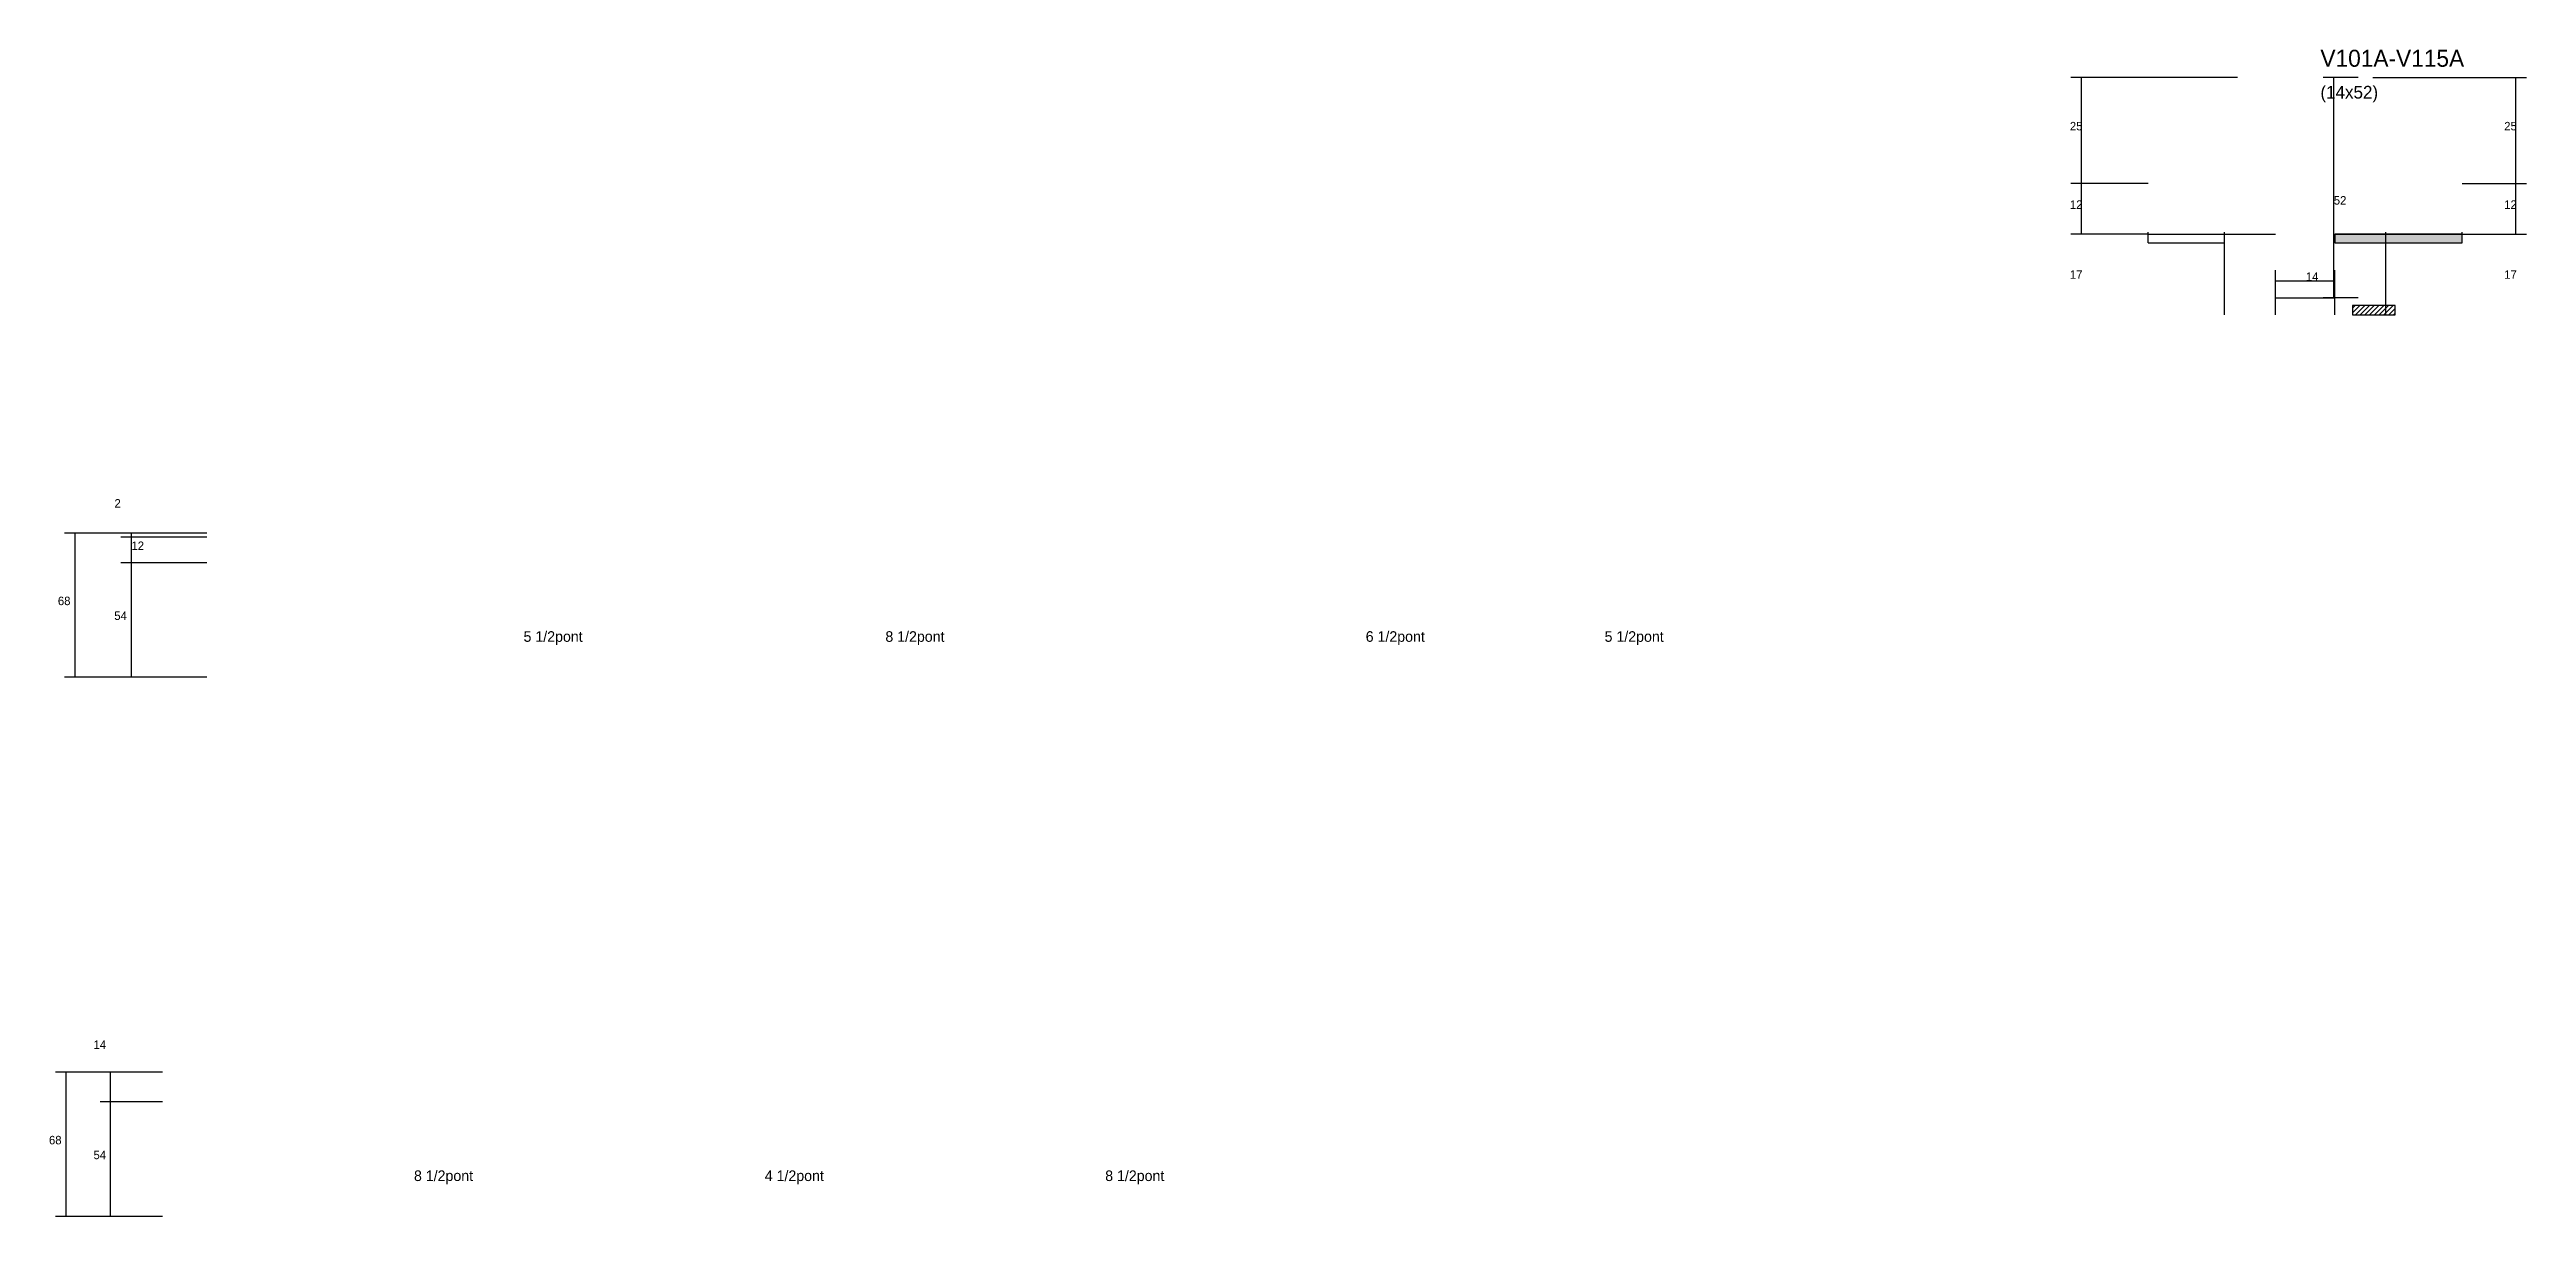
# Model space of a CAD drawing. Header units: metres. Extents: x -2848 to 22762, y -49062 to 1016.
# Drawn here: x 13329 to 14497, y -40137 to -39587 of the extents above; entities that cross this region are included whole.
import ezdxf

# ---------------------------------------------------------------- set-up
doc = ezdxf.new("R2010")
doc.units = ezdxf.units.M
for name, color, linetype in [('COTA', 4, 'Continuous'), ('Cota Seção (2x)', 4, 'Continuous'), ('Hachura', 253, 'Continuous'), ('Madeira', 126, 'Continuous'), ('NOMENCLATURA', 7, 'Continuous'), ('Painéis', 200, 'Continuous'), ('Texto Seção', 7, 'Continuous')]:
    doc.layers.add(name, color=color, linetype=linetype)

msp = doc.modelspace()

# ---------------------------------------------------------------- texts
at = {"layer": 'COTA'}
for s, p in [('25', (14281.8, -39625)), ('25', (14486.7, -39625)), ('12', (14281.8, -39662)), ('12', (14486.7, -39662)), ('17', (14281.8, -39695)), ('17', (14486.7, -39695)), ('2', (13359.3, -39802.9)), ('12', (13367.3, -39822.9)), ('68', (13332.6, -39848.9)), ('54', (13359.2, -39855.9)), ('14', (13349.4, -40058.2)), ('68', (13328.4, -40103.2)), ('54', (13349.4, -40110.2))]:
    msp.add_text(s, height=4, dxfattribs=at).set_placement(p)
at = {"layer": 'Cota Seção (2x)'}
for s, p in [('52', (14406.3, -39660)), ('14', (14393.1, -39696))]:
    msp.add_text(s, height=4, dxfattribs=at).set_placement(p)
at = {"layer": 'NOMENCLATURA'}
for s, p in [('5 1/2pont', (13552.3, -39866.2)), ('8 1/2pont', (13723, -39866.2)), ('6 1/2pont', (13949.6, -39866.2)), ('5 1/2pont', (14062.3, -39866.2)), ('8 1/2pont', (13500.6, -40120.5)), ('4 1/2pont', (13666.1, -40120.5)), ('8 1/2pont', (13826.7, -40120.5))]:
    msp.add_text(s, height=5, dxfattribs=at).set_placement(p)
at = {"layer": 'Texto Seção'}
for s, height, p in [('V101A-V115A', 8, (14400, -39595)), ('(14x52)', 6, (14400, -39610))]:
    msp.add_text(s, height=height, dxfattribs=at).set_placement(p)

# ---------------------------------------------------------------- hatches: boundary and pattern name
at = {"layer": 'Hachura'}
h = msp.add_hatch(color=8, dxfattribs=at)
h.dxf.hatch_style = 1
h.paths.add_polyline_path([(14466.8, -39678), (14466.8, -39674), (14466.8, -39674), (14406.8, -39674), (14406.8, -39674), (14406.8, -39678), (14406.8, -39678), (14466.8, -39678)])
h = msp.add_hatch(dxfattribs=at)
h.set_pattern_fill('ANSI31', scale=0.5)
h.paths.add_polyline_path([(14435.2, -39712), (14435.2, -39707.6), (14435.2, -39707.6), (14415.2, -39707.6), (14415.2, -39707.6), (14415.2, -39712), (14415.2, -39712), (14435.2, -39712)])

# ---------------------------------------------------------------- linework, layer by layer
at = {"layer": 'COTA'}
for p, q in [((14360.8, -39600), (14282.3, -39600)), ((14287.3, -39650), (14287.3, -39600)), ((14424.8, -39600), (14497.2, -39600)), ((14492.2, -39650), (14492.2, -39600)), ((14318.8, -39650), (14282.3, -39650)), ((14318.8, -39650), (14282.3, -39650)), ((14287.3, -39674), (14287.3, -39650)), ((14466.8, -39650), (14497.2, -39650)), ((14466.8, -39650), (14497.2, -39650)), ((14492.2, -39674), (14492.2, -39650)), ((14318.8, -39674), (14282.3, -39674)), ((14318.8, -39678), (14318.8, -39673)), ((14318.8, -39678), (14354.8, -39678)), ((14354.8, -39712), (14354.8, -39673)), ((14430.8, -39712), (14430.8, -39673)), ((14430.8, -39678), (14466.8, -39678)), ((14466.8, -39678), (14466.8, -39673)), ((14466.8, -39674), (14497.2, -39674)), ((13402.8, -39814.9), (13335.8, -39814.9)), ((13340.8, -39882.9), (13340.8, -39814.9)), ((13402.8, -39814.9), (13362.3, -39814.9)), ((13402.8, -39816.9), (13362.3, -39816.9)), ((13402.8, -39816.9), (13362.3, -39816.9)), ((13367.3, -39816.9), (13367.3, -39814.9)), ((13367.3, -39828.9), (13367.3, -39816.9)), ((13402.8, -39828.9), (13362.3, -39828.9)), ((13402.8, -39828.9), (13362.3, -39828.9)), ((13367.3, -39882.9), (13367.3, -39828.9)), ((13402.8, -39882.9), (13335.8, -39882.9)), ((13402.8, -39882.9), (13362.3, -39882.9)), ((13382, -40069.2), (13331.5, -40069.2)), ((13336.5, -40137.2), (13336.5, -40069.2)), ((13382, -40069.2), (13352.5, -40069.2)), ((13357.5, -40083.2), (13357.5, -40069.2)), ((13382, -40083.2), (13352.5, -40083.2)), ((13382, -40083.2), (13352.5, -40083.2)), ((13357.5, -40137.2), (13357.5, -40083.2)), ((13382, -40137.2), (13331.5, -40137.2)), ((13382, -40137.2), (13352.5, -40137.2))]:
    msp.add_line(p, q, dxfattribs=at)
at = {"layer": 'Cota Seção (2x)'}
for p, q in [((14417.8, -39600), (14401.3, -39600)), ((14406.3, -39704), (14406.3, -39600)), ((14378.8, -39712), (14378.8, -39691)), ((14406.8, -39712), (14406.8, -39691)), ((14378.8, -39696), (14406.8, -39696)), ((14417.8, -39704), (14401.3, -39704))]:
    msp.add_line(p, q, dxfattribs=at)
at = {"layer": 'Madeira'}
msp.add_lwpolyline([(14435.2, -39712), (14435.2, -39707.6), (14415.2, -39707.6), (14415.2, -39712)], close=True, dxfattribs=at)
at = {"layer": 'Painéis'}
for p, q in [((14318.8, -39674), (14378.8, -39674)), ((14406.8, -39674), (14466.8, -39674)), ((14378.8, -39704), (14406.8, -39704))]:
    msp.add_line(p, q, dxfattribs=at)
msp.add_lwpolyline([(14466.8, -39678), (14466.8, -39674), (14406.8, -39674), (14406.8, -39678)], close=True, dxfattribs=at)

msp.set_redraw_order([(e.dxf.handle, doc.entitydb.next_handle()) for e in msp.query("TEXT MTEXT ATTDEF DIMENSION ARC_DIMENSION")])  # texts and dimensions are drawn at this point

doc.saveas('drawing.dxf')
